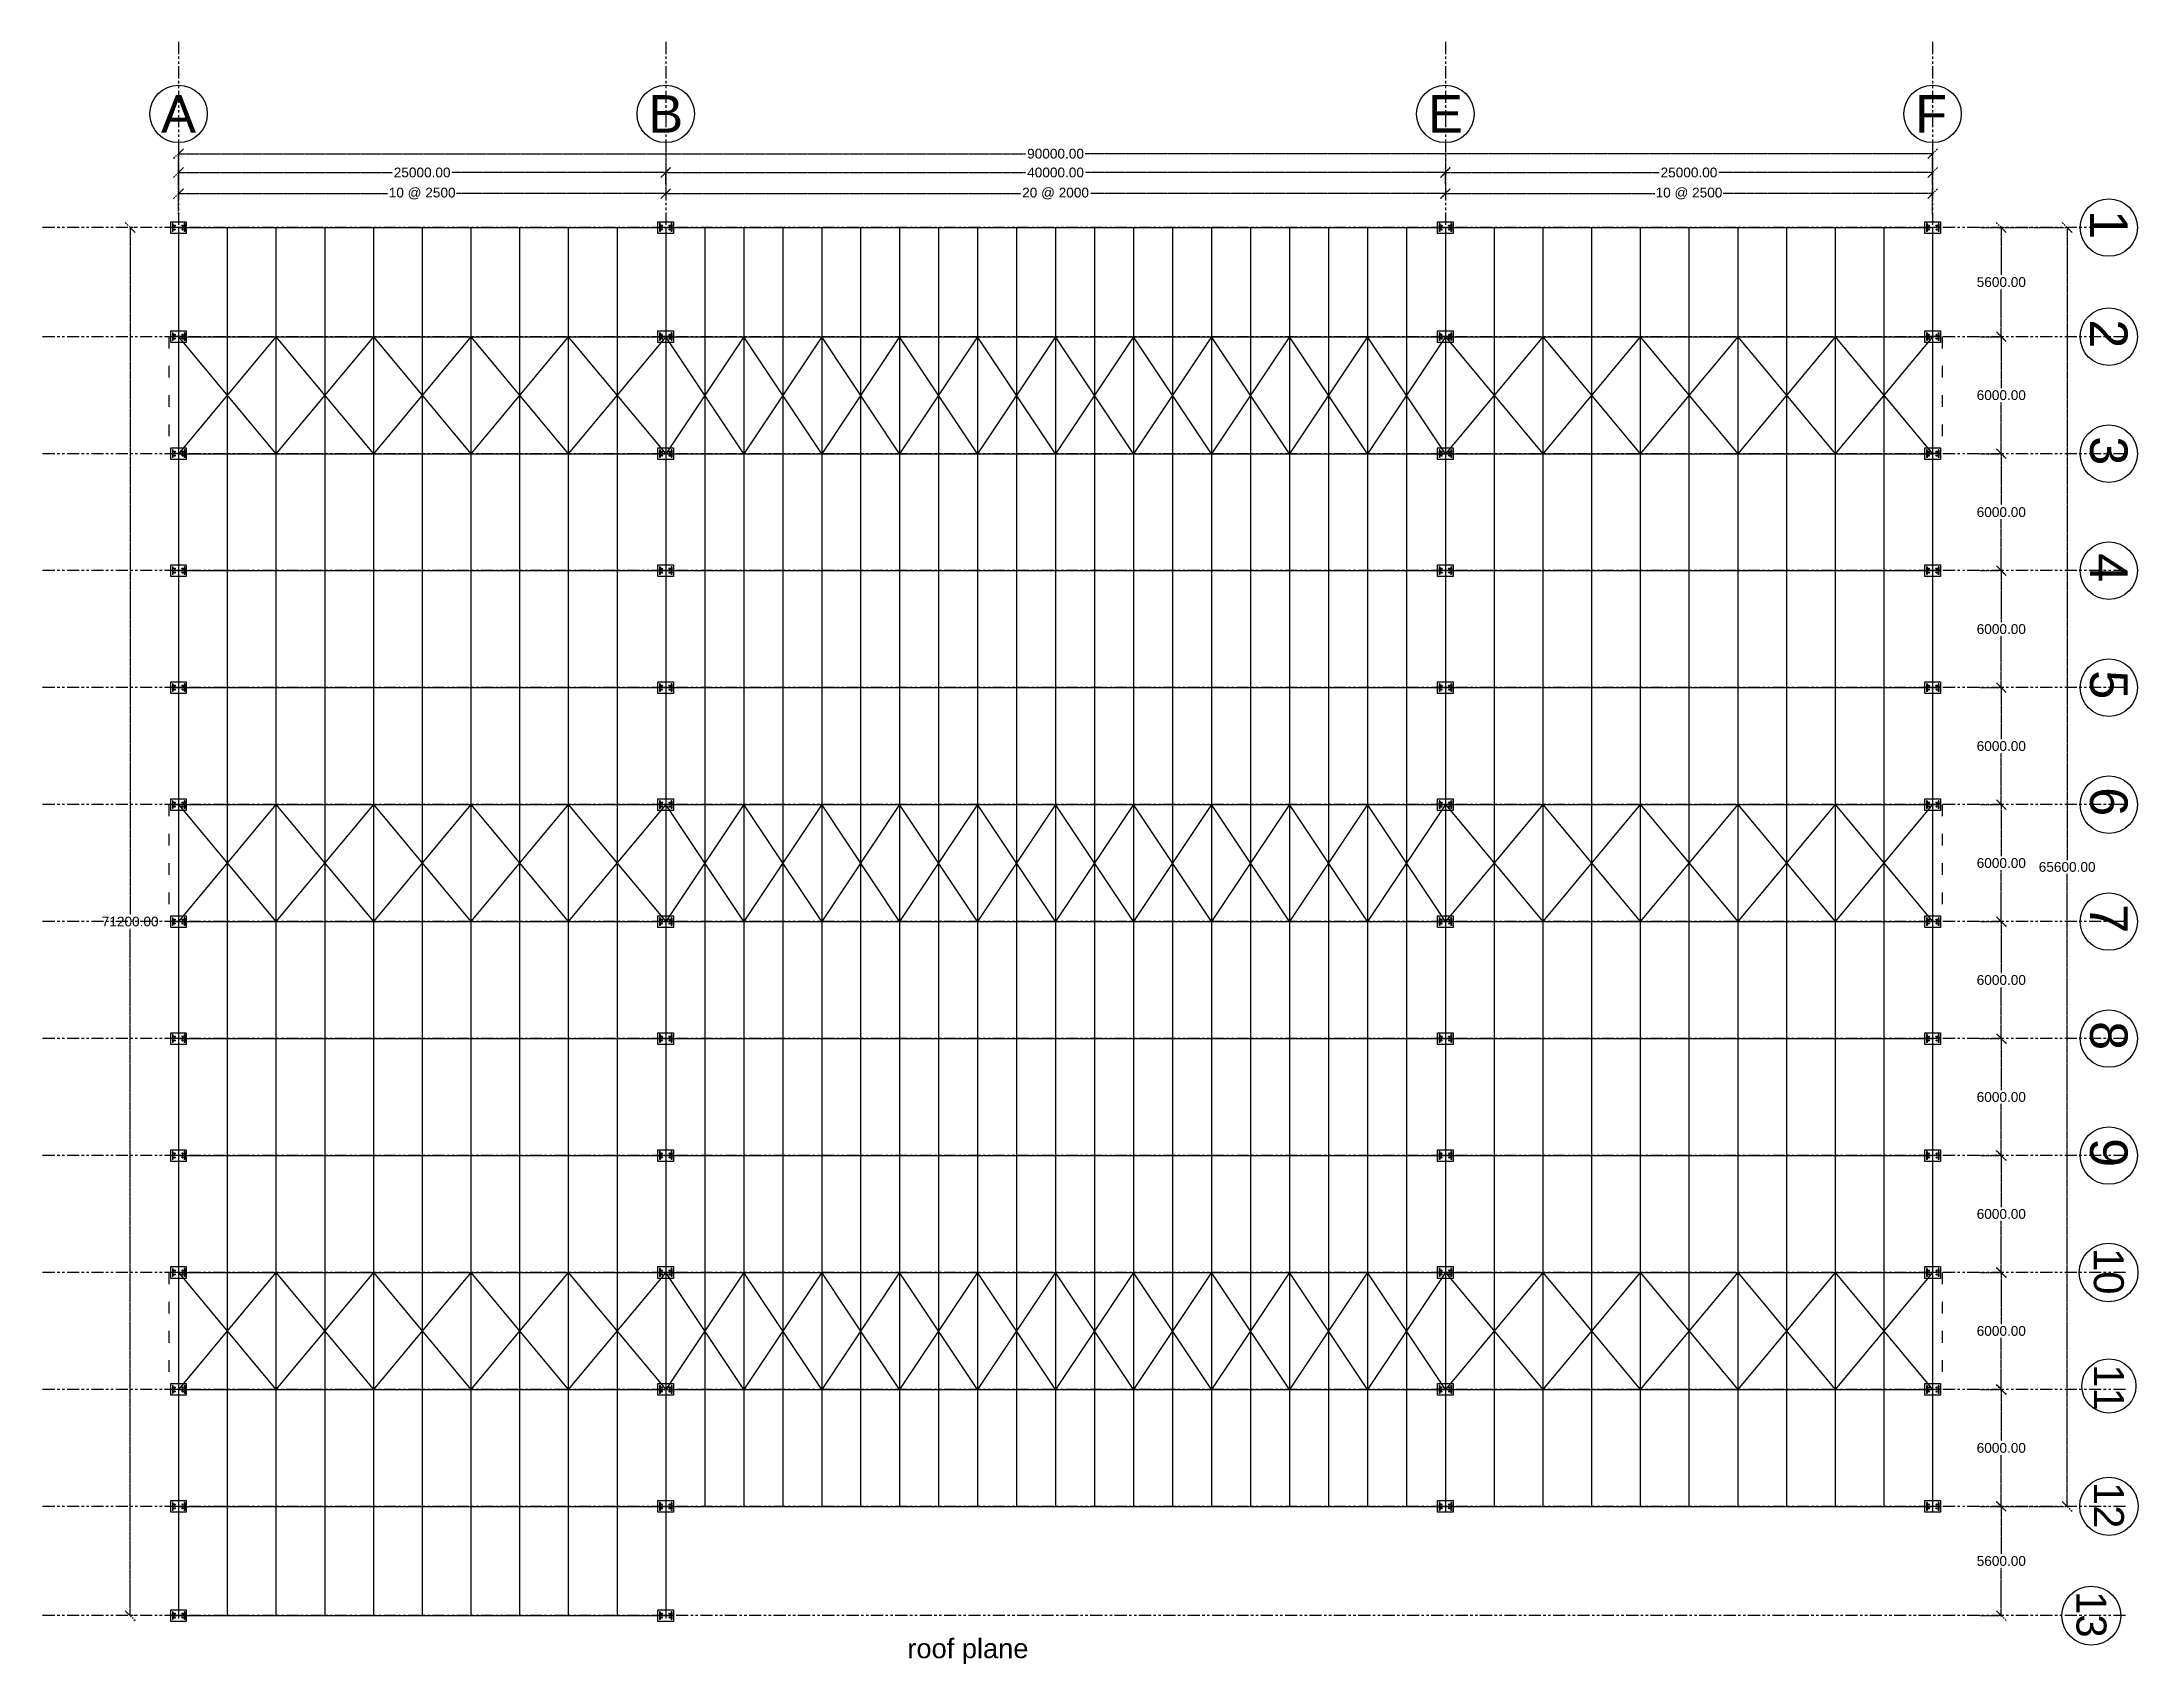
# Model space of a CAD drawing. Header units: inches. Extents: x 365522 to 1532898, y 226114 to 309319.
# Drawn here: x 814595 to 922148, y 226114 to 309319 of the extents above; entities that cross this region are included whole.
import ezdxf

# ---------------------------------------------------------------- set-up
doc = ezdxf.new("R2010")
doc.units = ezdxf.units.IN
doc.header["$MEASUREMENT"] = 0
doc.linetypes.add('ACAD_ISO03W100', pattern=[30, 12, -18])
doc.linetypes.add('PHANTOM2', pattern=[1.25, 0.625, -0.125, 0.125, -0.125, 0.125, -0.125])
for name, color, linetype in [('axis', 8, 'PHANTOM2'), ('bracing', 6, 'Continuous'), ('columns', 2, 'Continuous'), ('dimensions', 1, 'PHANTOM2'), ('initial layout', 7, 'Continuous'), ('purlins', 4, 'Continuous'), ('text', 3, 'Continuous')]:
    doc.layers.add(name, color=color, linetype=linetype)
doc.styles.get("Standard").update_dxf_attribs({"font": 'arial.ttf'})
doc.dimstyles.new('Dim_1', dxfattribs={"dimtxt": 500, "dimasz": 500, "dimexe": 0.0625, "dimexo": 0.0625, "dimgap": 100, "dimtad": 0, "dimtih": 1, "dimtoh": 1, "dimzin": 0, "dimdsep": 46, "dimtxsty": 'Standard', "dimblk": 'OBLIQUE', "dimcen": 0.09, "dimclrd": 256, "dimclre": 256, "dimclrt": 256, "dimadec": 0, "dimazin": 0, "dimtfac": 1, "dimtofl": 0, "dimtmove": 0, "dimatfit": 3, "dimfxl": 1, "dimtfillclr": 256, "dimtolj": 1, "dimtzin": 0, "dimlwe": -1, "dimarcsym": 0})

msp = doc.modelspace()

# ---------------------------------------------------------------- texts
at = {"layer": 'text'}
for s, height, p in [('B', 1923.263, (845707.861, 304667.371)), ('E', 1923.263, (885707.861, 304667.871)), ('F', 1923.263, (910707.848, 304667.857)), ('roof plane', 1000, (859000.793, 226415.647))]:
    msp.add_text(s, height=height, dxfattribs=at).set_placement(p)
for s, height, p in [('1', 1923.263, (919685.376, 300694.548)), ('2', 1923.263, (919685.314, 295094.548)), ('3', 1923.263, (919685.314, 289094.548)), ('4', 1923.263, (919685.376, 283094.548)), ('5', 1923.263, (919685.376, 277094.548)), ('6', 1923.263, (919685.376, 271094.548)), ('7', 1923.263, (919685.376, 265094.548)), ('8', 1923.263, (919685.376, 259094.548)), ('9', 1923.263, (919685.376, 253094.486)), ('10', 1538.6107, (919875.147, 247459.522)), ('11', 1538.6107, (919878.49, 241495.993)), ('12', 1538.6107, (919878.49, 235460.834)), ('13', 1538.6107, (918986.912, 229858.866))]:
    msp.add_text(s, height=height, rotation=270, dxfattribs=at).set_placement(p)

# ---------------------------------------------------------------- blocks, each defined once
blk = doc.blocks.new('column')
at = {"layer": 'columns'}
for p, q in [((-315, 200), (-315, -200)), ((-285, 200), (-315, 200)), ((300, 5), (-300, 5)), ((-285, 200), (-285, -200)), ((-160, 100), (-240, 100)), ((-200, 100), (-200, 140)), ((-200, 100), (-200, 60)), ((0, -5), (0, 5)), ((240, 100), (160, 100)), ((200, 100), (200, 140)), ((200, 100), (200, 60)), ((285, 200), (285, -200)), ((315, 200), (285, 200)), ((315, 200), (315, -200)), ((-285, -200), (-315, -200)), ((300, -5), (-300, -5)), ((-160, -100), (-240, -100)), ((-200, -100), (-200, -60)), ((-200, -100), (-200, -140)), ((240, -100), (160, -100)), ((200, -100), (200, -60)), ((200, -100), (200, -140)), ((315, -200), (285, -200))]:
    blk.add_line(p, q, dxfattribs=at)
blk.add_lwpolyline([(400, -300), (-400, -300), (-400, 300), (400, 300)], close=True, dxfattribs=at)
for centre in [(-200, 100), (200, 100), (-200, -100), (200, -100)]:
    blk.add_circle(centre, 30, dxfattribs=at)
blk = doc.blocks.new('_Oblique')
at = {"color": 0, "linetype": 'ByBlock', "lineweight": -2}
blk.add_line((-0.5, -0.5), (0.5, 0.5), dxfattribs=at)
blk = doc.blocks.new('*D105')
at = {"layer": 'Defpoints', "color": 0, "transparency": 16777216}
for p in [(914026, 234199), (915130, 234199), (914026, 228599)]:
    blk.add_point(p, dxfattribs=at)
at = {"layer": 'dimensions', "linetype": 'ACAD_ISO03W100', "transparency": 16777216}
for p, q in [((914026, 234199), (915130, 234199)), ((914026, 228599), (915130, 228599))]:
    blk.add_line(p, q, dxfattribs=at)
at = {"layer": 'dimensions', "lineweight": -2, "transparency": 16777216}
for p, q in [((915130, 234199), (915130, 231754)), ((915130, 228599), (915130, 231043))]:
    blk.add_line(p, q, dxfattribs=at)
at = {"layer": 'dimensions', "lineweight": -2, "transparency": 16777216, "xscale": 500, "yscale": 500, "zscale": 500}
for p, rotation in [((915130, 234199), 90), ((915130, 228599), 270)]:
    blk.add_blockref('_Oblique', p, dxfattribs=dict(at, rotation=rotation))
at = {"layer": 'dimensions', "transparency": 16777216, "insert": (915130, 231399), "char_height": 500, "attachment_point": 5}
blk.add_mtext('\\A1;5600.00', dxfattribs=at)
blk = doc.blocks.new('*D106')
at = {"layer": 'Defpoints', "color": 0, "transparency": 16777216}
for p in [(914026, 240199), (915130, 240199), (914026, 234199)]:
    blk.add_point(p, dxfattribs=at)
at = {"layer": 'dimensions', "linetype": 'ACAD_ISO03W100', "transparency": 16777216}
for p, q in [((914026, 240199), (915130, 240199)), ((914026, 234199), (915130, 234199))]:
    blk.add_line(p, q, dxfattribs=at)
at = {"layer": 'dimensions', "lineweight": -2, "transparency": 16777216}
for p, q in [((915130, 240199), (915130, 237554)), ((915130, 234199), (915130, 236843))]:
    blk.add_line(p, q, dxfattribs=at)
at = {"layer": 'dimensions', "lineweight": -2, "transparency": 16777216, "xscale": 500, "yscale": 500, "zscale": 500}
for p, rotation in [((915130, 240199), 90), ((915130, 234199), 270)]:
    blk.add_blockref('_Oblique', p, dxfattribs=dict(at, rotation=rotation))
at = {"layer": 'dimensions', "transparency": 16777216, "insert": (915130, 237199), "char_height": 500, "attachment_point": 5}
blk.add_mtext('\\A1;6000.00', dxfattribs=at)
blk = doc.blocks.new('*D107')
at = {"layer": 'Defpoints', "color": 0, "transparency": 16777216}
for p in [(914026, 246199), (915130, 246199), (914026, 240199)]:
    blk.add_point(p, dxfattribs=at)
at = {"layer": 'dimensions', "linetype": 'ACAD_ISO03W100', "transparency": 16777216}
for p, q in [((914026, 246199), (915130, 246199)), ((914026, 240199), (915130, 240199))]:
    blk.add_line(p, q, dxfattribs=at)
at = {"layer": 'dimensions', "lineweight": -2, "transparency": 16777216}
for p, q in [((915130, 246199), (915130, 243554)), ((915130, 240199), (915130, 242843))]:
    blk.add_line(p, q, dxfattribs=at)
at = {"layer": 'dimensions', "lineweight": -2, "transparency": 16777216, "xscale": 500, "yscale": 500, "zscale": 500}
for p, rotation in [((915130, 246199), 90), ((915130, 240199), 270)]:
    blk.add_blockref('_Oblique', p, dxfattribs=dict(at, rotation=rotation))
at = {"layer": 'dimensions', "transparency": 16777216, "insert": (915130, 243199), "char_height": 500, "attachment_point": 5}
blk.add_mtext('\\A1;6000.00', dxfattribs=at)
blk = doc.blocks.new('*D108')
at = {"layer": 'Defpoints', "color": 0, "transparency": 16777216}
for p in [(914026, 252199), (915130, 252199), (914026, 246199)]:
    blk.add_point(p, dxfattribs=at)
at = {"layer": 'dimensions', "linetype": 'ACAD_ISO03W100', "transparency": 16777216}
for p, q in [((914026, 252199), (915130, 252199)), ((914026, 246199), (915130, 246199))]:
    blk.add_line(p, q, dxfattribs=at)
at = {"layer": 'dimensions', "lineweight": -2, "transparency": 16777216}
for p, q in [((915130, 252199), (915130, 249554)), ((915130, 246199), (915130, 248843))]:
    blk.add_line(p, q, dxfattribs=at)
at = {"layer": 'dimensions', "lineweight": -2, "transparency": 16777216, "xscale": 500, "yscale": 500, "zscale": 500}
for p, rotation in [((915130, 252199), 90), ((915130, 246199), 270)]:
    blk.add_blockref('_Oblique', p, dxfattribs=dict(at, rotation=rotation))
at = {"layer": 'dimensions', "transparency": 16777216, "insert": (915130, 249199), "char_height": 500, "attachment_point": 5}
blk.add_mtext('\\A1;6000.00', dxfattribs=at)
blk = doc.blocks.new('*D109')
at = {"layer": 'Defpoints', "color": 0, "transparency": 16777216}
for p in [(914026, 258199), (915130, 258199), (914026, 252199)]:
    blk.add_point(p, dxfattribs=at)
at = {"layer": 'dimensions', "linetype": 'ACAD_ISO03W100', "transparency": 16777216}
for p, q in [((914026, 258199), (915130, 258199)), ((914026, 252199), (915130, 252199))]:
    blk.add_line(p, q, dxfattribs=at)
at = {"layer": 'dimensions', "lineweight": -2, "transparency": 16777216}
for p, q in [((915130, 258199), (915130, 255554)), ((915130, 252199), (915130, 254843))]:
    blk.add_line(p, q, dxfattribs=at)
at = {"layer": 'dimensions', "lineweight": -2, "transparency": 16777216, "xscale": 500, "yscale": 500, "zscale": 500}
for p, rotation in [((915130, 258199), 90), ((915130, 252199), 270)]:
    blk.add_blockref('_Oblique', p, dxfattribs=dict(at, rotation=rotation))
at = {"layer": 'dimensions', "transparency": 16777216, "insert": (915130, 255199), "char_height": 500, "attachment_point": 5}
blk.add_mtext('\\A1;6000.00', dxfattribs=at)
blk = doc.blocks.new('*D110')
at = {"layer": 'Defpoints', "color": 0, "transparency": 16777216}
for p in [(914026, 264199), (915130, 264199), (914026, 258199)]:
    blk.add_point(p, dxfattribs=at)
at = {"layer": 'dimensions', "linetype": 'ACAD_ISO03W100', "transparency": 16777216}
for p, q in [((914026, 264199), (915130, 264199)), ((914026, 258199), (915130, 258199))]:
    blk.add_line(p, q, dxfattribs=at)
at = {"layer": 'dimensions', "lineweight": -2, "transparency": 16777216}
for p, q in [((915130, 264199), (915130, 261554)), ((915130, 258199), (915130, 260843))]:
    blk.add_line(p, q, dxfattribs=at)
at = {"layer": 'dimensions', "lineweight": -2, "transparency": 16777216, "xscale": 500, "yscale": 500, "zscale": 500}
for p, rotation in [((915130, 264199), 90), ((915130, 258199), 270)]:
    blk.add_blockref('_Oblique', p, dxfattribs=dict(at, rotation=rotation))
at = {"layer": 'dimensions', "transparency": 16777216, "insert": (915130, 261199), "char_height": 500, "attachment_point": 5}
blk.add_mtext('\\A1;6000.00', dxfattribs=at)
blk = doc.blocks.new('*D111')
at = {"layer": 'Defpoints', "color": 0, "transparency": 16777216}
for p in [(914026, 270199), (915130, 270199), (914026, 264199)]:
    blk.add_point(p, dxfattribs=at)
at = {"layer": 'dimensions', "linetype": 'ACAD_ISO03W100', "transparency": 16777216}
for p, q in [((914026, 270199), (915130, 270199)), ((914026, 264199), (915130, 264199))]:
    blk.add_line(p, q, dxfattribs=at)
at = {"layer": 'dimensions', "lineweight": -2, "transparency": 16777216}
for p, q in [((915130, 270199), (915130, 267554)), ((915130, 264199), (915130, 266843))]:
    blk.add_line(p, q, dxfattribs=at)
at = {"layer": 'dimensions', "lineweight": -2, "transparency": 16777216, "xscale": 500, "yscale": 500, "zscale": 500}
for p, rotation in [((915130, 270199), 90), ((915130, 264199), 270)]:
    blk.add_blockref('_Oblique', p, dxfattribs=dict(at, rotation=rotation))
at = {"layer": 'dimensions', "transparency": 16777216, "insert": (915130, 267199), "char_height": 500, "attachment_point": 5}
blk.add_mtext('\\A1;6000.00', dxfattribs=at)
blk = doc.blocks.new('*D112')
at = {"layer": 'Defpoints', "color": 0, "transparency": 16777216}
for p in [(914026, 276199), (915130, 276199), (914026, 270199)]:
    blk.add_point(p, dxfattribs=at)
at = {"layer": 'dimensions', "linetype": 'ACAD_ISO03W100', "transparency": 16777216}
for p, q in [((914026, 276199), (915130, 276199)), ((914026, 270199), (915130, 270199))]:
    blk.add_line(p, q, dxfattribs=at)
at = {"layer": 'dimensions', "lineweight": -2, "transparency": 16777216}
for p, q in [((915130, 276199), (915130, 273554)), ((915130, 270199), (915130, 272843))]:
    blk.add_line(p, q, dxfattribs=at)
at = {"layer": 'dimensions', "lineweight": -2, "transparency": 16777216, "xscale": 500, "yscale": 500, "zscale": 500}
for p, rotation in [((915130, 276199), 90), ((915130, 270199), 270)]:
    blk.add_blockref('_Oblique', p, dxfattribs=dict(at, rotation=rotation))
at = {"layer": 'dimensions', "transparency": 16777216, "insert": (915130, 273199), "char_height": 500, "attachment_point": 5}
blk.add_mtext('\\A1;6000.00', dxfattribs=at)
blk = doc.blocks.new('*D113')
at = {"layer": 'Defpoints', "color": 0, "transparency": 16777216}
for p in [(914026, 282199), (915130, 282199), (914026, 276199)]:
    blk.add_point(p, dxfattribs=at)
at = {"layer": 'dimensions', "linetype": 'ACAD_ISO03W100', "transparency": 16777216}
for p, q in [((914026, 282199), (915130, 282199)), ((914026, 276199), (915130, 276199))]:
    blk.add_line(p, q, dxfattribs=at)
at = {"layer": 'dimensions', "lineweight": -2, "transparency": 16777216}
for p, q in [((915130, 282199), (915130, 279554)), ((915130, 276199), (915130, 278843))]:
    blk.add_line(p, q, dxfattribs=at)
at = {"layer": 'dimensions', "lineweight": -2, "transparency": 16777216, "xscale": 500, "yscale": 500, "zscale": 500}
for p, rotation in [((915130, 282199), 90), ((915130, 276199), 270)]:
    blk.add_blockref('_Oblique', p, dxfattribs=dict(at, rotation=rotation))
at = {"layer": 'dimensions', "transparency": 16777216, "insert": (915130, 279199), "char_height": 500, "attachment_point": 5}
blk.add_mtext('\\A1;6000.00', dxfattribs=at)
blk = doc.blocks.new('*D114')
at = {"layer": 'Defpoints', "color": 0, "transparency": 16777216}
for p in [(914026, 288199), (915130, 288199), (914026, 282199)]:
    blk.add_point(p, dxfattribs=at)
at = {"layer": 'dimensions', "linetype": 'ACAD_ISO03W100', "transparency": 16777216}
for p, q in [((914026, 288199), (915130, 288199)), ((914026, 282199), (915130, 282199))]:
    blk.add_line(p, q, dxfattribs=at)
at = {"layer": 'dimensions', "lineweight": -2, "transparency": 16777216}
for p, q in [((915130, 288199), (915130, 285554)), ((915130, 282199), (915130, 284843))]:
    blk.add_line(p, q, dxfattribs=at)
at = {"layer": 'dimensions', "lineweight": -2, "transparency": 16777216, "xscale": 500, "yscale": 500, "zscale": 500}
for p, rotation in [((915130, 288199), 90), ((915130, 282199), 270)]:
    blk.add_blockref('_Oblique', p, dxfattribs=dict(at, rotation=rotation))
at = {"layer": 'dimensions', "transparency": 16777216, "insert": (915130, 285199), "char_height": 500, "attachment_point": 5}
blk.add_mtext('\\A1;6000.00', dxfattribs=at)
blk = doc.blocks.new('*D115')
at = {"layer": 'Defpoints', "color": 0, "transparency": 16777216}
for p in [(914026, 294199), (915130, 294199), (914026, 288199)]:
    blk.add_point(p, dxfattribs=at)
at = {"layer": 'dimensions', "linetype": 'ACAD_ISO03W100', "transparency": 16777216}
for p, q in [((914026, 294199), (915130, 294199)), ((914026, 288199), (915130, 288199))]:
    blk.add_line(p, q, dxfattribs=at)
at = {"layer": 'dimensions', "lineweight": -2, "transparency": 16777216}
for p, q in [((915130, 294199), (915130, 291554)), ((915130, 288199), (915130, 290843))]:
    blk.add_line(p, q, dxfattribs=at)
at = {"layer": 'dimensions', "lineweight": -2, "transparency": 16777216, "xscale": 500, "yscale": 500, "zscale": 500}
for p, rotation in [((915130, 294199), 90), ((915130, 288199), 270)]:
    blk.add_blockref('_Oblique', p, dxfattribs=dict(at, rotation=rotation))
at = {"layer": 'dimensions', "transparency": 16777216, "insert": (915130, 291199), "char_height": 500, "attachment_point": 5}
blk.add_mtext('\\A1;6000.00', dxfattribs=at)
blk = doc.blocks.new('*D116')
at = {"layer": 'Defpoints', "color": 0, "transparency": 16777216}
for p in [(914026, 299799), (915130, 299799), (914026, 294199)]:
    blk.add_point(p, dxfattribs=at)
at = {"layer": 'dimensions', "linetype": 'ACAD_ISO03W100', "transparency": 16777216}
for p, q in [((914026, 299799), (915130, 299799)), ((914026, 294199), (915130, 294199))]:
    blk.add_line(p, q, dxfattribs=at)
at = {"layer": 'dimensions', "lineweight": -2, "transparency": 16777216}
for p, q in [((915130, 299799), (915130, 297354)), ((915130, 294199), (915130, 296643))]:
    blk.add_line(p, q, dxfattribs=at)
at = {"layer": 'dimensions', "lineweight": -2, "transparency": 16777216, "xscale": 500, "yscale": 500, "zscale": 500}
for p, rotation in [((915130, 299799), 90), ((915130, 294199), 270)]:
    blk.add_blockref('_Oblique', p, dxfattribs=dict(at, rotation=rotation))
at = {"layer": 'dimensions', "transparency": 16777216, "insert": (915130, 296999), "char_height": 500, "attachment_point": 5}
blk.add_mtext('\\A1;5600.00', dxfattribs=at)
blk = doc.blocks.new('*D117')
at = {"layer": 'Defpoints', "color": 0, "transparency": 16777216}
for p in [(846604, 302620), (821604, 302047), (846604, 302047)]:
    blk.add_point(p, dxfattribs=at)
at = {"layer": 'dimensions', "linetype": 'ACAD_ISO03W100', "transparency": 16777216}
for p, q in [((821604, 302047), (821604, 302620)), ((846604, 302047), (846604, 302620))]:
    blk.add_line(p, q, dxfattribs=at)
at = {"layer": 'dimensions', "lineweight": -2, "transparency": 16777216}
for p, q in [((821604, 302620), (832574, 302620)), ((846604, 302620), (835634, 302620))]:
    blk.add_line(p, q, dxfattribs=at)
at = {"layer": 'dimensions', "lineweight": -2, "transparency": 16777216, "xscale": 500, "yscale": 500, "zscale": 500, "rotation": 180}
blk.add_blockref('_Oblique', (821604, 302620), dxfattribs=at)
at = {"layer": 'dimensions', "lineweight": -2, "transparency": 16777216, "xscale": 500, "yscale": 500, "zscale": 500}
blk.add_blockref('_Oblique', (846604, 302620), dxfattribs=at)
at = {"layer": 'dimensions', "transparency": 16777216, "insert": (834104, 302620), "char_height": 500, "attachment_point": 5}
blk.add_mtext('\\A1;25000.00', dxfattribs=at)
blk = doc.blocks.new('*D118')
at = {"layer": 'Defpoints', "color": 0, "transparency": 16777216}
for p in [(886604, 302620), (846604, 302047), (886604, 302047)]:
    blk.add_point(p, dxfattribs=at)
at = {"layer": 'dimensions', "linetype": 'ACAD_ISO03W100', "transparency": 16777216}
for p, q in [((846604, 302047), (846604, 302620)), ((886604, 302047), (886604, 302620))]:
    blk.add_line(p, q, dxfattribs=at)
at = {"layer": 'dimensions', "lineweight": -2, "transparency": 16777216}
for p, q in [((846604, 302620), (865068, 302620)), ((886604, 302620), (868139, 302620))]:
    blk.add_line(p, q, dxfattribs=at)
at = {"layer": 'dimensions', "lineweight": -2, "transparency": 16777216, "xscale": 500, "yscale": 500, "zscale": 500, "rotation": 180}
blk.add_blockref('_Oblique', (846604, 302620), dxfattribs=at)
at = {"layer": 'dimensions', "lineweight": -2, "transparency": 16777216, "xscale": 500, "yscale": 500, "zscale": 500}
blk.add_blockref('_Oblique', (886604, 302620), dxfattribs=at)
at = {"layer": 'dimensions', "transparency": 16777216, "insert": (866604, 302620), "char_height": 500, "attachment_point": 5}
blk.add_mtext('\\A1;40000.00', dxfattribs=at)
blk = doc.blocks.new('*D119')
at = {"layer": 'Defpoints', "color": 0, "transparency": 16777216}
for p in [(911604, 302620), (886604, 302047), (911604, 302047)]:
    blk.add_point(p, dxfattribs=at)
at = {"layer": 'dimensions', "linetype": 'ACAD_ISO03W100', "transparency": 16777216}
for p, q in [((886604, 302047), (886604, 302620)), ((911604, 302047), (911604, 302620))]:
    blk.add_line(p, q, dxfattribs=at)
at = {"layer": 'dimensions', "lineweight": -2, "transparency": 16777216}
for p, q in [((886604, 302620), (897574, 302620)), ((911604, 302620), (900634, 302620))]:
    blk.add_line(p, q, dxfattribs=at)
at = {"layer": 'dimensions', "lineweight": -2, "transparency": 16777216, "xscale": 500, "yscale": 500, "zscale": 500, "rotation": 180}
blk.add_blockref('_Oblique', (886604, 302620), dxfattribs=at)
at = {"layer": 'dimensions', "lineweight": -2, "transparency": 16777216, "xscale": 500, "yscale": 500, "zscale": 500}
blk.add_blockref('_Oblique', (911604, 302620), dxfattribs=at)
at = {"layer": 'dimensions', "transparency": 16777216, "insert": (899104, 302620), "char_height": 500, "attachment_point": 5}
blk.add_mtext('\\A1;25000.00', dxfattribs=at)
blk = doc.blocks.new('*D120')
at = {"layer": 'Defpoints', "color": 0, "transparency": 16777216}
for p in [(846604, 303698), (886604, 303698), (886604, 301542)]:
    blk.add_point(p, dxfattribs=at)
at = {"layer": 'dimensions', "linetype": 'ACAD_ISO03W100', "transparency": 16777216}
for p, q in [((846604, 303698), (846604, 301541)), ((886604, 303698), (886604, 301542))]:
    blk.add_line(p, q, dxfattribs=at)
at = {"layer": 'dimensions', "lineweight": -2, "transparency": 16777216}
for p, q in [((846604, 301541), (864817, 301542)), ((886604, 301542), (868391, 301542))]:
    blk.add_line(p, q, dxfattribs=at)
at = {"layer": 'dimensions', "lineweight": -2, "transparency": 16777216, "xscale": 500, "yscale": 500, "zscale": 500}
for p, rotation in [((846604, 301541), 180.0007161972439), ((886604, 301542), 0.0007161972438736931)]:
    blk.add_blockref('_Oblique', p, dxfattribs=dict(at, rotation=rotation))
at = {"layer": 'dimensions', "transparency": 16777216, "insert": (866604, 301542), "char_height": 500, "attachment_point": 5}
blk.add_mtext('\\A1;20 @ 2000', dxfattribs=at)
blk = doc.blocks.new('*D121')
at = {"layer": 'Defpoints', "color": 0, "transparency": 16777216}
for p in [(821604, 303698), (846604, 303698), (821604, 301541)]:
    blk.add_point(p, dxfattribs=at)
at = {"layer": 'dimensions', "linetype": 'ACAD_ISO03W100', "transparency": 16777216}
for p, q in [((821604, 303698), (821604, 301541)), ((846604, 303698), (846604, 301541))]:
    blk.add_line(p, q, dxfattribs=at)
at = {"layer": 'dimensions', "lineweight": -2, "transparency": 16777216}
for p, q in [((821604, 301541), (832345, 301541)), ((846604, 301541), (835863, 301541))]:
    blk.add_line(p, q, dxfattribs=at)
at = {"layer": 'dimensions', "lineweight": -2, "transparency": 16777216, "xscale": 500, "yscale": 500, "zscale": 500, "rotation": 180}
blk.add_blockref('_Oblique', (821604, 301541), dxfattribs=at)
at = {"layer": 'dimensions', "lineweight": -2, "transparency": 16777216, "xscale": 500, "yscale": 500, "zscale": 500}
blk.add_blockref('_Oblique', (846604, 301541), dxfattribs=at)
at = {"layer": 'dimensions', "transparency": 16777216, "insert": (834104, 301541), "char_height": 500, "attachment_point": 5}
blk.add_mtext('\\A1;10 @ 2500', dxfattribs=at)
blk = doc.blocks.new('*D122')
at = {"layer": 'Defpoints', "color": 0, "transparency": 16777216}
for p in [(886604, 303698), (911604, 303698), (911604, 301542)]:
    blk.add_point(p, dxfattribs=at)
at = {"layer": 'dimensions', "linetype": 'ACAD_ISO03W100', "transparency": 16777216}
for p, q in [((886604, 303698), (886604, 301542)), ((911604, 303698), (911604, 301542))]:
    blk.add_line(p, q, dxfattribs=at)
at = {"layer": 'dimensions', "lineweight": -2, "transparency": 16777216}
for p, q in [((886604, 301542), (897345, 301542)), ((911604, 301542), (900863, 301542))]:
    blk.add_line(p, q, dxfattribs=at)
at = {"layer": 'dimensions', "lineweight": -2, "transparency": 16777216, "xscale": 500, "yscale": 500, "zscale": 500, "rotation": 180}
blk.add_blockref('_Oblique', (886604, 301542), dxfattribs=at)
at = {"layer": 'dimensions', "lineweight": -2, "transparency": 16777216, "xscale": 500, "yscale": 500, "zscale": 500}
blk.add_blockref('_Oblique', (911604, 301542), dxfattribs=at)
at = {"layer": 'dimensions', "transparency": 16777216, "insert": (899104, 301542), "char_height": 500, "attachment_point": 5}
blk.add_mtext('\\A1;10 @ 2500', dxfattribs=at)
blk = doc.blocks.new('*D127')
at = {"layer": 'Defpoints', "color": 0, "transparency": 16777216}
for p in [(914914, 299799), (914914, 234199), (918509, 234199)]:
    blk.add_point(p, dxfattribs=at)
at = {"layer": 'dimensions', "linetype": 'ACAD_ISO03W100', "transparency": 16777216}
for p, q in [((914914, 299799), (918509, 299799)), ((914914, 234199), (918509, 234199))]:
    blk.add_line(p, q, dxfattribs=at)
at = {"layer": 'dimensions', "lineweight": -2, "transparency": 16777216}
for p, q in [((918509, 299799), (918509, 267354)), ((918509, 234199), (918509, 266643))]:
    blk.add_line(p, q, dxfattribs=at)
at = {"layer": 'dimensions', "lineweight": -2, "transparency": 16777216, "xscale": 500, "yscale": 500, "zscale": 500}
for p, rotation in [((918509, 299799), 90), ((918509, 234199), 270)]:
    blk.add_blockref('_Oblique', p, dxfattribs=dict(at, rotation=rotation))
at = {"layer": 'dimensions', "transparency": 16777216, "insert": (918509, 266999), "char_height": 500, "attachment_point": 5}
blk.add_mtext('\\A1;65600.00', dxfattribs=at)
blk = doc.blocks.new('*D128')
at = {"layer": 'Defpoints', "color": 0, "transparency": 16777216}
for p in [(819122, 299799), (819507, 299799), (819507, 228599)]:
    blk.add_point(p, dxfattribs=at)
at = {"layer": 'dimensions', "linetype": 'ACAD_ISO03W100', "transparency": 16777216}
for p, q in [((819507, 299799), (819122, 299799)), ((819507, 228599), (819122, 228599))]:
    blk.add_line(p, q, dxfattribs=at)
at = {"layer": 'dimensions', "lineweight": -2, "transparency": 16777216}
for p, q in [((819122, 299799), (819122, 264554)), ((819122, 228599), (819122, 263843))]:
    blk.add_line(p, q, dxfattribs=at)
at = {"layer": 'dimensions', "lineweight": -2, "transparency": 16777216, "xscale": 500, "yscale": 500, "zscale": 500}
for p, rotation in [((819122, 299799), 90), ((819122, 228599), 270)]:
    blk.add_blockref('_Oblique', p, dxfattribs=dict(at, rotation=rotation))
at = {"layer": 'dimensions', "transparency": 16777216, "insert": (819122, 264199), "char_height": 500, "attachment_point": 5}
blk.add_mtext('\\A1;71200.00', dxfattribs=at)
blk = doc.blocks.new('*D129')
at = {"layer": 'Defpoints', "color": 0, "transparency": 16777216}
for p in [(821604, 303584), (821604, 300463), (911604, 300463)]:
    blk.add_point(p, dxfattribs=at)
at = {"layer": 'dimensions', "lineweight": -2, "transparency": 16777216}
for p, q in [((821604, 303584), (865078, 303585)), ((911604, 303585), (868129, 303585))]:
    blk.add_line(p, q, dxfattribs=at)
at = {"layer": 'dimensions', "linetype": 'ACAD_ISO03W100', "transparency": 16777216}
for p, q in [((821604, 300463), (821604, 303584)), ((911604, 300464), (911604, 303585))]:
    blk.add_line(p, q, dxfattribs=at)
at = {"layer": 'dimensions', "lineweight": -2, "transparency": 16777216, "xscale": 500, "yscale": 500, "zscale": 500}
for p, rotation in [((821604, 303584), 180.0003580986219), ((911604, 303585), 0.0003580986219553495)]:
    blk.add_blockref('_Oblique', p, dxfattribs=dict(at, rotation=rotation))
at = {"layer": 'dimensions', "transparency": 16777216, "insert": (866604, 303585), "char_height": 500, "attachment_point": 5}
blk.add_mtext('\\A1;90000.00', dxfattribs=at)
blk = doc.blocks.new('axis label')
at = {"layer": 'text'}
blk.add_circle((0, 0), 1475, dxfattribs=at)
blk.add_text('A', height=1923, dxfattribs=at).set_placement((-896, -962))

# ---------------------------------------------------------------- dimensions: what is measured, and where the dimension line sits
at = {"layer": 'dimensions'}
dim = msp.add_aligned_dim(p1=(911603.916, 300463.443), p2=(821603.916, 300462.881), distance=-3121.405, dimstyle='Dim_1', dxfattribs=at)
dim.commit()
dim.dimension.update_dxf_attribs({"geometry": '*D129', "text_midpoint": (866603.896, 303584.567)})
for base, p1, p2, picture, middle in [((821603.965, 301541.216), (846603.965, 303697.823), (821603.965, 303698.386), '*D121', (834103.965, 301541.216)), ((911603.965, 301541.778), (886603.965, 303698.323), (911603.965, 303698.323), '*D122', (899103.965, 301541.778))]:
    dim = msp.add_linear_dim(base=base, p1=p1, p2=p2, text='10 @ 2500', dimstyle='Dim_1', dxfattribs=at)
    dim.commit()
    dim.dimension.update_dxf_attribs({"geometry": picture, "text_midpoint": middle})
dim = msp.add_aligned_dim(p1=(846603.965, 303697.823), p2=(886603.965, 303698.323), distance=-2156.545, text='20 @ 2000', dimstyle='Dim_1', dxfattribs=at)
dim.commit()
dim.dimension.update_dxf_attribs({"geometry": '*D120', "text_midpoint": (866603.992, 301541.528)})
for base, p1, p2, picture, middle in [((846603.916, 302620.051), (821603.916, 302047.211), (846603.916, 302047.211), '*D117', (834103.916, 302620.051)), ((886603.916, 302620.051), (846603.916, 302047.211), (886603.916, 302047.211), '*D118', (866603.916, 302620.051)), ((911603.916, 302620.051), (886603.916, 302047.211), (911603.916, 302047.211), '*D119', (899103.916, 302620.051))]:
    dim = msp.add_linear_dim(base=base, p1=p1, p2=p2, dimstyle='Dim_1', dxfattribs=at)
    dim.commit()
    dim.dimension.update_dxf_attribs({"geometry": picture, "text_midpoint": middle})
for base, p1, p2, angle, picture, middle in [((819121.711, 299798.512), (819506.741, 228598.512), (819506.741, 299798.512), 90, '*D128', (819121.711, 264198.512)), ((915129.547, 299798.512), (914026.072, 294198.512), (914026.072, 299798.512), 270, '*D116', (915129.547, 296998.512)), ((918509.196, 234198.512), (914913.677, 299798.512), (914913.677, 234198.512), 90, '*D127', (918509.196, 266998.512)), ((915129.547, 294198.512), (914026.072, 288198.512), (914026.072, 294198.512), 270, '*D115', (915129.547, 291198.512)), ((915129.547, 288198.512), (914026.072, 282198.512), (914026.072, 288198.512), 270, '*D114', (915129.547, 285198.512)), ((915129.547, 282198.512), (914026.072, 276198.512), (914026.072, 282198.512), 270, '*D113', (915129.547, 279198.512)), ((915129.547, 276198.512), (914026.072, 270198.512), (914026.072, 276198.512), 270, '*D112', (915129.547, 273198.512)), ((915129.547, 270198.512), (914026.072, 264198.512), (914026.072, 270198.512), 270, '*D111', (915129.547, 267198.512)), ((915129.547, 264198.512), (914026.072, 258198.512), (914026.072, 264198.512), 270, '*D110', (915129.547, 261198.512)), ((915129.547, 258198.512), (914026.072, 252198.512), (914026.072, 258198.512), 270, '*D109', (915129.547, 255198.512)), ((915129.547, 252198.512), (914026.072, 246198.512), (914026.072, 252198.512), 270, '*D108', (915129.547, 249198.512)), ((915129.547, 246198.512), (914026.072, 240198.512), (914026.072, 246198.512), 270, '*D107', (915129.547, 243198.512)), ((915129.547, 240198.512), (914026.072, 234198.512), (914026.072, 240198.512), 270, '*D106', (915129.547, 237198.512)), ((915129.547, 234198.512), (914026.072, 228598.512), (914026.072, 234198.512), 270, '*D105', (915129.547, 231398.512))]:
    dim = msp.add_linear_dim(base=base, p1=p1, p2=p2, angle=angle, dimstyle='Dim_1', dxfattribs=at)
    dim.commit()
    dim.dimension.update_dxf_attribs({"geometry": picture, "text_midpoint": middle})

# ---------------------------------------------------------------- linework, layer by layer
at = {"layer": 'axis', "ltscale": 1000}
for p, q in [((821603.916, 309318.788), (821603.916, 228298.512)), ((846603.916, 309318.788), (846603.916, 228298.512)), ((886603.916, 309318.788), (886603.916, 233898.512)), ((911603.916, 309318.788), (911603.916, 233898.512)), ((921506.531, 299798.512), (814594.713, 299798.512)), ((921506.531, 294198.512), (814594.713, 294198.512)), ((921506.531, 288198.512), (814594.713, 288198.512)), ((921506.531, 288198.512), (814594.713, 288198.512)), ((921506.531, 288198.512), (814594.713, 288198.512)), ((921506.531, 288198.512), (814594.713, 288198.512)), ((921506.531, 282198.512), (814594.713, 282198.512)), ((921506.531, 282198.512), (814594.713, 282198.512)), ((921506.531, 282198.512), (814594.713, 282198.512)), ((921506.531, 282198.512), (814594.713, 282198.512)), ((921506.531, 276198.512), (814594.713, 276198.512)), ((921506.531, 276198.512), (814594.713, 276198.512)), ((921506.531, 276198.512), (814594.713, 276198.512)), ((921506.531, 276198.512), (814594.713, 276198.512)), ((921506.531, 270198.512), (814594.713, 270198.512)), ((921506.531, 270198.512), (814594.713, 270198.512)), ((921506.531, 270198.512), (814594.713, 270198.512)), ((921506.531, 270198.512), (814594.713, 270198.512)), ((921506.531, 264198.512), (814594.713, 264198.512)), ((921506.531, 264198.512), (814594.713, 264198.512)), ((921506.531, 264198.512), (814594.713, 264198.512)), ((921506.531, 264198.512), (814594.713, 264198.512)), ((921506.531, 258198.512), (814594.713, 258198.512)), ((921506.531, 258198.512), (814594.713, 258198.512)), ((921506.531, 258198.512), (814594.713, 258198.512)), ((921506.531, 258198.512), (814594.713, 258198.512)), ((921506.531, 252198.512), (814594.713, 252198.512)), ((921506.531, 252198.512), (814594.713, 252198.512)), ((921506.531, 252198.512), (814594.713, 252198.512)), ((921506.531, 252198.512), (814594.713, 252198.512)), ((921506.531, 246198.512), (814594.713, 246198.512)), ((921506.531, 246198.512), (814594.713, 246198.512)), ((921506.531, 246198.512), (814594.713, 246198.512)), ((921506.531, 246198.512), (814594.713, 246198.512)), ((921506.531, 240198.512), (814594.713, 240198.512)), ((921506.531, 240198.512), (814594.713, 240198.512)), ((921506.531, 240198.512), (814594.713, 240198.512)), ((921506.531, 240198.512), (814594.713, 240198.512)), ((921506.531, 234198.512), (814594.713, 234198.512)), ((921506.531, 234198.512), (814594.713, 234198.512)), ((921506.531, 234198.512), (814594.713, 234198.512)), ((921506.531, 234198.512), (814594.713, 234198.512)), ((921506.531, 228598.512), (814594.713, 228598.512))]:
    msp.add_line(p, q, dxfattribs=at)
at = {"layer": 'bracing', "linetype": 'ACAD_ISO03W100', "ltscale": 50}
for p, q in [((821103.916, 294198.512), (821103.916, 288198.512)), ((912103.916, 294198.512), (912103.916, 288198.512)), ((821103.916, 270198.512), (821103.916, 264198.512)), ((912103.916, 270198.512), (912103.916, 264198.512)), ((821103.916, 246198.512), (821103.916, 240198.512)), ((912103.916, 246198.512), (912103.916, 240198.512))]:
    msp.add_line(p, q, dxfattribs=at)
at = {"layer": 'bracing'}
for p, q in [((821603.916, 294198.512), (826603.916, 288198.512)), ((826603.916, 294198.512), (821603.916, 288198.512)), ((821603.916, 294198.512), (821603.916, 288198.512)), ((826603.916, 294198.512), (831603.916, 288198.512)), ((831603.916, 294198.512), (826603.916, 288198.512)), ((826603.916, 294198.512), (826603.916, 288198.512)), ((831603.916, 294198.512), (836603.916, 288198.512)), ((836603.916, 294198.512), (831603.916, 288198.512)), ((831603.916, 294198.512), (831603.916, 288198.512)), ((836603.916, 294198.512), (841603.916, 288198.512)), ((841603.916, 294198.512), (836603.916, 288198.512)), ((836603.916, 294198.512), (836603.916, 288198.512)), ((841603.916, 294198.512), (846603.916, 288198.512)), ((846603.916, 294198.512), (841603.916, 288198.512)), ((841603.916, 294198.512), (841603.916, 288198.512)), ((850603.916, 288198.512), (846603.916, 294198.512)), ((850603.916, 294198.512), (846603.916, 288198.512)), ((846603.916, 294198.512), (846603.916, 288198.512)), ((854603.916, 288198.512), (850603.916, 294198.512)), ((854603.916, 294198.512), (850603.916, 288198.512)), ((850603.916, 294198.512), (850603.916, 288198.512)), ((858603.916, 288198.512), (854603.916, 294198.512)), ((858603.916, 294198.512), (854603.916, 288198.512)), ((854603.916, 294198.512), (854603.916, 288198.512)), ((862603.916, 288198.512), (858603.916, 294198.512)), ((862603.916, 294198.512), (858603.916, 288198.512)), ((858603.916, 294198.512), (858603.916, 288198.512)), ((866603.916, 288198.512), (862603.916, 294198.512)), ((866603.916, 294198.512), (862603.916, 288198.512)), ((862603.916, 294198.512), (862603.916, 288198.512)), ((870603.916, 288198.512), (866603.916, 294198.512)), ((870603.916, 294198.512), (866603.916, 288198.512)), ((866603.916, 294198.512), (866603.916, 288198.512)), ((874603.916, 288198.512), (870603.916, 294198.512)), ((874603.916, 294198.512), (870603.916, 288198.512)), ((870603.916, 294198.512), (870603.916, 288198.512)), ((878603.916, 288198.512), (874603.916, 294198.512)), ((878603.916, 294198.512), (874603.916, 288198.512)), ((874603.916, 294198.512), (874603.916, 288198.512)), ((882603.916, 288198.512), (878603.916, 294198.512)), ((882603.916, 294198.512), (878603.916, 288198.512)), ((878603.916, 294198.512), (878603.916, 288198.512)), ((886603.916, 288198.512), (882603.916, 294198.512)), ((886603.916, 294198.512), (882603.916, 288198.512)), ((882603.916, 294198.512), (882603.916, 288198.512)), ((891603.916, 294198.512), (886603.916, 288198.512)), ((886603.916, 294198.512), (891603.916, 288198.512)), ((886603.916, 294198.512), (886603.916, 288198.512)), ((896603.916, 294198.512), (891603.916, 288198.512)), ((891603.916, 294198.512), (896603.916, 288198.512)), ((891603.916, 294198.512), (891603.916, 288198.512)), ((901603.916, 294198.512), (896603.916, 288198.512)), ((896603.916, 294198.512), (901603.916, 288198.512)), ((896603.916, 294198.512), (896603.916, 288198.512)), ((906603.916, 294198.512), (901603.916, 288198.512)), ((901603.916, 294198.512), (906603.916, 288198.512)), ((901603.916, 294198.512), (901603.916, 288198.512)), ((911603.916, 294198.512), (906603.916, 288198.512)), ((906603.916, 294198.512), (911603.916, 288198.512)), ((906603.916, 294198.512), (906603.916, 288198.512)), ((911603.916, 294198.512), (911603.916, 288198.512)), ((821603.916, 270198.512), (826603.916, 264198.512)), ((826603.916, 270198.512), (821603.916, 264198.512)), ((821603.916, 270198.512), (821603.916, 264198.512)), ((826603.916, 270198.512), (831603.916, 264198.512)), ((831603.916, 270198.512), (826603.916, 264198.512)), ((826603.916, 270198.512), (826603.916, 264198.512)), ((831603.916, 270198.512), (836603.916, 264198.512)), ((836603.916, 270198.512), (831603.916, 264198.512)), ((831603.916, 270198.512), (831603.916, 264198.512)), ((836603.916, 270198.512), (841603.916, 264198.512)), ((841603.916, 270198.512), (836603.916, 264198.512)), ((836603.916, 270198.512), (836603.916, 264198.512)), ((841603.916, 270198.512), (846603.916, 264198.512)), ((846603.916, 270198.512), (841603.916, 264198.512)), ((841603.916, 270198.512), (841603.916, 264198.512)), ((850603.916, 264198.512), (846603.916, 270198.512)), ((850603.916, 270198.512), (846603.916, 264198.512)), ((846603.916, 270198.512), (846603.916, 264198.512)), ((854603.916, 264198.512), (850603.916, 270198.512)), ((854603.916, 270198.512), (850603.916, 264198.512)), ((850603.916, 270198.512), (850603.916, 264198.512)), ((858603.916, 264198.512), (854603.916, 270198.512)), ((858603.916, 270198.512), (854603.916, 264198.512)), ((854603.916, 270198.512), (854603.916, 264198.512)), ((862603.916, 264198.512), (858603.916, 270198.512)), ((862603.916, 270198.512), (858603.916, 264198.512)), ((858603.916, 270198.512), (858603.916, 264198.512)), ((866603.916, 264198.512), (862603.916, 270198.512)), ((866603.916, 270198.512), (862603.916, 264198.512)), ((862603.916, 270198.512), (862603.916, 264198.512)), ((870603.916, 264198.512), (866603.916, 270198.512)), ((870603.916, 270198.512), (866603.916, 264198.512)), ((866603.916, 270198.512), (866603.916, 264198.512)), ((874603.916, 264198.512), (870603.916, 270198.512)), ((874603.916, 270198.512), (870603.916, 264198.512)), ((870603.916, 270198.512), (870603.916, 264198.512)), ((878603.916, 264198.512), (874603.916, 270198.512)), ((878603.916, 270198.512), (874603.916, 264198.512)), ((874603.916, 270198.512), (874603.916, 264198.512)), ((882603.916, 264198.512), (878603.916, 270198.512)), ((882603.916, 270198.512), (878603.916, 264198.512)), ((878603.916, 270198.512), (878603.916, 264198.512)), ((886603.916, 264198.512), (882603.916, 270198.512)), ((886603.916, 270198.512), (882603.916, 264198.512)), ((882603.916, 270198.512), (882603.916, 264198.512)), ((891603.916, 270198.512), (886603.916, 264198.512)), ((886603.916, 270198.512), (891603.916, 264198.512)), ((886603.916, 270198.512), (886603.916, 264198.512)), ((896603.916, 270198.512), (891603.916, 264198.512)), ((891603.916, 270198.512), (896603.916, 264198.512)), ((891603.916, 270198.512), (891603.916, 264198.512)), ((901603.916, 270198.512), (896603.916, 264198.512)), ((896603.916, 270198.512), (901603.916, 264198.512)), ((896603.916, 270198.512), (896603.916, 264198.512)), ((906603.916, 270198.512), (901603.916, 264198.512)), ((901603.916, 270198.512), (906603.916, 264198.512)), ((901603.916, 270198.512), (901603.916, 264198.512)), ((911603.916, 270198.512), (906603.916, 264198.512)), ((906603.916, 270198.512), (911603.916, 264198.512)), ((906603.916, 270198.512), (906603.916, 264198.512)), ((911603.916, 270198.512), (911603.916, 264198.512)), ((821603.916, 246198.512), (826603.916, 240198.512)), ((826603.916, 246198.512), (821603.916, 240198.512)), ((821603.916, 246198.512), (821603.916, 240198.512)), ((826603.916, 246198.512), (831603.916, 240198.512)), ((831603.916, 246198.512), (826603.916, 240198.512)), ((826603.916, 246198.512), (826603.916, 240198.512)), ((831603.916, 246198.512), (836603.916, 240198.512)), ((836603.916, 246198.512), (831603.916, 240198.512)), ((831603.916, 246198.512), (831603.916, 240198.512)), ((836603.916, 246198.512), (841603.916, 240198.512)), ((841603.916, 246198.512), (836603.916, 240198.512)), ((836603.916, 246198.512), (836603.916, 240198.512)), ((841603.916, 246198.512), (846603.916, 240198.512)), ((846603.916, 246198.512), (841603.916, 240198.512)), ((841603.916, 246198.512), (841603.916, 240198.512)), ((850603.916, 240198.512), (846603.916, 246198.512)), ((850603.916, 246198.512), (846603.916, 240198.512)), ((846603.916, 246198.512), (846603.916, 240198.512)), ((854603.916, 240198.512), (850603.916, 246198.512)), ((854603.916, 246198.512), (850603.916, 240198.512)), ((850603.916, 246198.512), (850603.916, 240198.512)), ((858603.916, 240198.512), (854603.916, 246198.512)), ((858603.916, 246198.512), (854603.916, 240198.512)), ((854603.916, 246198.512), (854603.916, 240198.512)), ((862603.916, 240198.512), (858603.916, 246198.512)), ((862603.916, 246198.512), (858603.916, 240198.512)), ((858603.916, 246198.512), (858603.916, 240198.512)), ((866603.916, 240198.512), (862603.916, 246198.512)), ((866603.916, 246198.512), (862603.916, 240198.512)), ((862603.916, 246198.512), (862603.916, 240198.512)), ((870603.916, 240198.512), (866603.916, 246198.512)), ((870603.916, 246198.512), (866603.916, 240198.512)), ((866603.916, 246198.512), (866603.916, 240198.512)), ((874603.916, 240198.512), (870603.916, 246198.512)), ((874603.916, 246198.512), (870603.916, 240198.512)), ((870603.916, 246198.512), (870603.916, 240198.512)), ((878603.916, 240198.512), (874603.916, 246198.512)), ((878603.916, 246198.512), (874603.916, 240198.512)), ((874603.916, 246198.512), (874603.916, 240198.512)), ((882603.916, 240198.512), (878603.916, 246198.512)), ((882603.916, 246198.512), (878603.916, 240198.512)), ((878603.916, 246198.512), (878603.916, 240198.512)), ((886603.916, 240198.512), (882603.916, 246198.512)), ((886603.916, 246198.512), (882603.916, 240198.512)), ((882603.916, 246198.512), (882603.916, 240198.512)), ((891603.916, 246198.512), (886603.916, 240198.512)), ((886603.916, 246198.512), (891603.916, 240198.512)), ((886603.916, 246198.512), (886603.916, 240198.512)), ((896603.916, 246198.512), (891603.916, 240198.512)), ((891603.916, 246198.512), (896603.916, 240198.512)), ((891603.916, 246198.512), (891603.916, 240198.512)), ((901603.916, 246198.512), (896603.916, 240198.512)), ((896603.916, 246198.512), (901603.916, 240198.512)), ((896603.916, 246198.512), (896603.916, 240198.512)), ((906603.916, 246198.512), (901603.916, 240198.512)), ((901603.916, 246198.512), (906603.916, 240198.512)), ((901603.916, 246198.512), (901603.916, 240198.512)), ((911603.916, 246198.512), (906603.916, 240198.512)), ((906603.916, 246198.512), (911603.916, 240198.512)), ((906603.916, 246198.512), (906603.916, 240198.512)), ((911603.916, 246198.512), (911603.916, 240198.512))]:
    msp.add_line(p, q, dxfattribs=at)
at = {"layer": 'initial layout'}
for p, q in [((821603.916, 299798.512), (846603.916, 299798.512)), ((846603.916, 299798.512), (886603.916, 299798.512)), ((886603.916, 299798.512), (911603.916, 299798.512)), ((821603.916, 294198.512), (846603.916, 294198.512)), ((846603.916, 294198.512), (886603.916, 294198.512)), ((886603.916, 294198.512), (911603.916, 294198.512)), ((821603.916, 288198.512), (846603.916, 288198.512)), ((846603.916, 288198.512), (886603.916, 288198.512)), ((886603.916, 288198.512), (911603.916, 288198.512)), ((821603.916, 282198.512), (846603.916, 282198.512)), ((846603.916, 282198.512), (886603.916, 282198.512)), ((886603.916, 282198.512), (911603.916, 282198.512)), ((821603.916, 276198.512), (846603.916, 276198.512)), ((846603.916, 276198.512), (886603.916, 276198.512)), ((886603.916, 276198.512), (911603.916, 276198.512)), ((821603.916, 270198.512), (846603.916, 270198.512)), ((846603.916, 270198.512), (886603.916, 270198.512)), ((886603.916, 270198.512), (911603.916, 270198.512)), ((821603.916, 264198.512), (846603.916, 264198.512)), ((846603.916, 264198.512), (886603.916, 264198.512)), ((886603.916, 264198.512), (911603.916, 264198.512)), ((821603.916, 258198.512), (846603.916, 258198.512)), ((846603.916, 258198.512), (886603.916, 258198.512)), ((886603.916, 258198.512), (911603.916, 258198.512)), ((821603.916, 252198.512), (846603.916, 252198.512)), ((846603.916, 252198.512), (886603.916, 252198.512)), ((886603.916, 252198.512), (911603.916, 252198.512)), ((821603.916, 246198.512), (846603.916, 246198.512)), ((846603.916, 246198.512), (886603.916, 246198.512)), ((886603.916, 246198.512), (911603.916, 246198.512)), ((821603.916, 240198.512), (846603.916, 240198.512)), ((846603.916, 240198.512), (886603.916, 240198.512)), ((886603.916, 240198.512), (911603.916, 240198.512)), ((821603.916, 234198.512), (846603.916, 234198.512)), ((846603.916, 234198.512), (886603.916, 234198.512)), ((886603.916, 234198.512), (911603.916, 234198.512)), ((821603.916, 228598.512), (846603.916, 228598.512))]:
    msp.add_line(p, q, dxfattribs=at)
at = {"layer": 'purlins'}
for p, q in [((821603.916, 299798.512), (821603.916, 228598.512)), ((824103.916, 299798.512), (824103.916, 228598.512)), ((826603.916, 299798.512), (826603.916, 228598.512)), ((829103.916, 299798.512), (829103.916, 228598.512)), ((831603.916, 299798.512), (831603.916, 228598.512)), ((834103.916, 299798.512), (834103.916, 228598.512)), ((836603.916, 299798.512), (836603.916, 228598.512)), ((839103.916, 299798.512), (839103.916, 228598.512)), ((841603.916, 299798.512), (841603.916, 228598.512)), ((844103.916, 299798.512), (844103.916, 228598.512)), ((846603.916, 299798.512), (846603.916, 228598.512)), ((848603.916, 299798.512), (848603.916, 234198.512)), ((850603.916, 299798.512), (850603.916, 234198.512)), ((852603.916, 299798.512), (852603.916, 234198.512)), ((854603.916, 299798.512), (854603.916, 234198.512)), ((856603.916, 299798.512), (856603.916, 234198.512)), ((858603.916, 299798.512), (858603.916, 234198.512)), ((860603.916, 299798.512), (860603.916, 234198.512)), ((862603.916, 299798.512), (862603.916, 234198.512)), ((864603.916, 299798.512), (864603.916, 234198.512)), ((866603.916, 299798.512), (866603.916, 234198.512)), ((868603.916, 299798.512), (868603.916, 234198.512)), ((870603.916, 299798.512), (870603.916, 234198.512)), ((872603.916, 299798.512), (872603.916, 234198.512)), ((874603.916, 299798.512), (874603.916, 234198.512)), ((876603.916, 299798.512), (876603.916, 234198.512)), ((878603.916, 299798.512), (878603.916, 234198.512)), ((880603.916, 299798.512), (880603.916, 234198.512)), ((882603.916, 299798.512), (882603.916, 234198.512)), ((884603.916, 299798.512), (884603.916, 234198.512)), ((886603.916, 299798.512), (886603.916, 234198.512)), ((889103.916, 299798.512), (889103.916, 234198.512)), ((891603.916, 299798.512), (891603.916, 234198.512)), ((894103.916, 299798.512), (894103.916, 234198.512)), ((896603.916, 299798.512), (896603.916, 234198.512)), ((899103.916, 299798.512), (899103.916, 234198.512)), ((901603.916, 299798.512), (901603.916, 234198.512)), ((904103.916, 299798.512), (904103.916, 234198.512)), ((906603.916, 299798.512), (906603.916, 234198.512)), ((909103.916, 299798.512), (909103.916, 234198.512)), ((911603.916, 299798.512), (911603.916, 234198.512))]:
    msp.add_line(p, q, dxfattribs=at)
at = {"layer": 'text'}
for centre, radius in [((846603.897, 305629.002), 1474.557), ((886603.897, 305629.502), 1474.557), ((911603.884, 305629.489), 1474.557), ((920647.008, 299798.512), 1474.557), ((920646.945, 294198.512), 1474.557), ((920646.945, 288198.512), 1474.557), ((920647.008, 282198.512), 1474.557), ((920647.008, 276198.512), 1474.557), ((920647.008, 270198.512), 1474.557), ((920647.008, 264198.512), 1474.557), ((920647.008, 258198.512), 1474.557), ((920647.008, 252198.45), 1474.557), ((920634.482, 246198.512), 1508.936), ((920650.944, 240380.868), 1388.943), ((920650.944, 234205.072), 1496.678), ((919745.722, 228595.232), 1511.316)]:
    msp.add_circle(centre, radius, dxfattribs=at)

# ---------------------------------------------------------------- block references
at = {"layer": 'bracing'}
for p in [(821603.916, 299798.512), (846603.916, 299798.512), (886603.916, 299798.512), (911603.916, 299798.512), (821603.916, 294198.512), (846603.916, 294198.512), (846603.916, 294198.512), (886603.916, 294198.512), (886603.916, 294198.512), (911603.916, 294198.512), (911603.916, 294198.512), (821603.916, 288198.512), (846603.916, 288198.512), (886603.916, 288198.512), (911603.916, 288198.512), (821603.916, 282198.512), (846603.916, 282198.512), (886603.916, 282198.512), (911603.916, 282198.512), (821603.916, 276198.512), (846603.916, 276198.512), (886603.916, 276198.512), (911603.916, 276198.512), (821603.916, 270198.512), (846603.916, 270198.512), (886603.916, 270198.512), (911603.916, 270198.512), (821603.916, 264198.512), (846603.916, 264198.512), (886603.916, 264198.512), (911603.916, 264198.512), (821603.916, 258198.512), (846603.916, 258198.512), (886603.916, 258198.512), (911603.916, 258198.512), (821603.916, 252198.512), (846603.916, 252198.512), (886603.916, 252198.512), (911603.916, 252198.512), (821603.916, 246198.512), (846603.916, 246198.512), (886603.916, 246198.512), (911603.916, 246198.512), (821603.916, 240198.512), (846603.916, 240198.512), (886603.916, 240198.512), (911603.916, 240198.512), (821603.916, 234198.512), (846603.916, 234198.512), (886603.916, 234198.512), (911603.916, 234198.512), (821603.916, 228598.512), (846603.916, 228598.512)]:
    msp.add_blockref('column', p, dxfattribs=at)
at = {"layer": 'text'}
msp.add_blockref('axis label', (821603.884, 305630.002), dxfattribs=at)

msp.set_redraw_order([(e.dxf.handle, doc.entitydb.next_handle()) for e in msp.query("TEXT MTEXT ATTDEF DIMENSION ARC_DIMENSION")])  # texts and dimensions are drawn at this point

doc.saveas('drawing.dxf')
